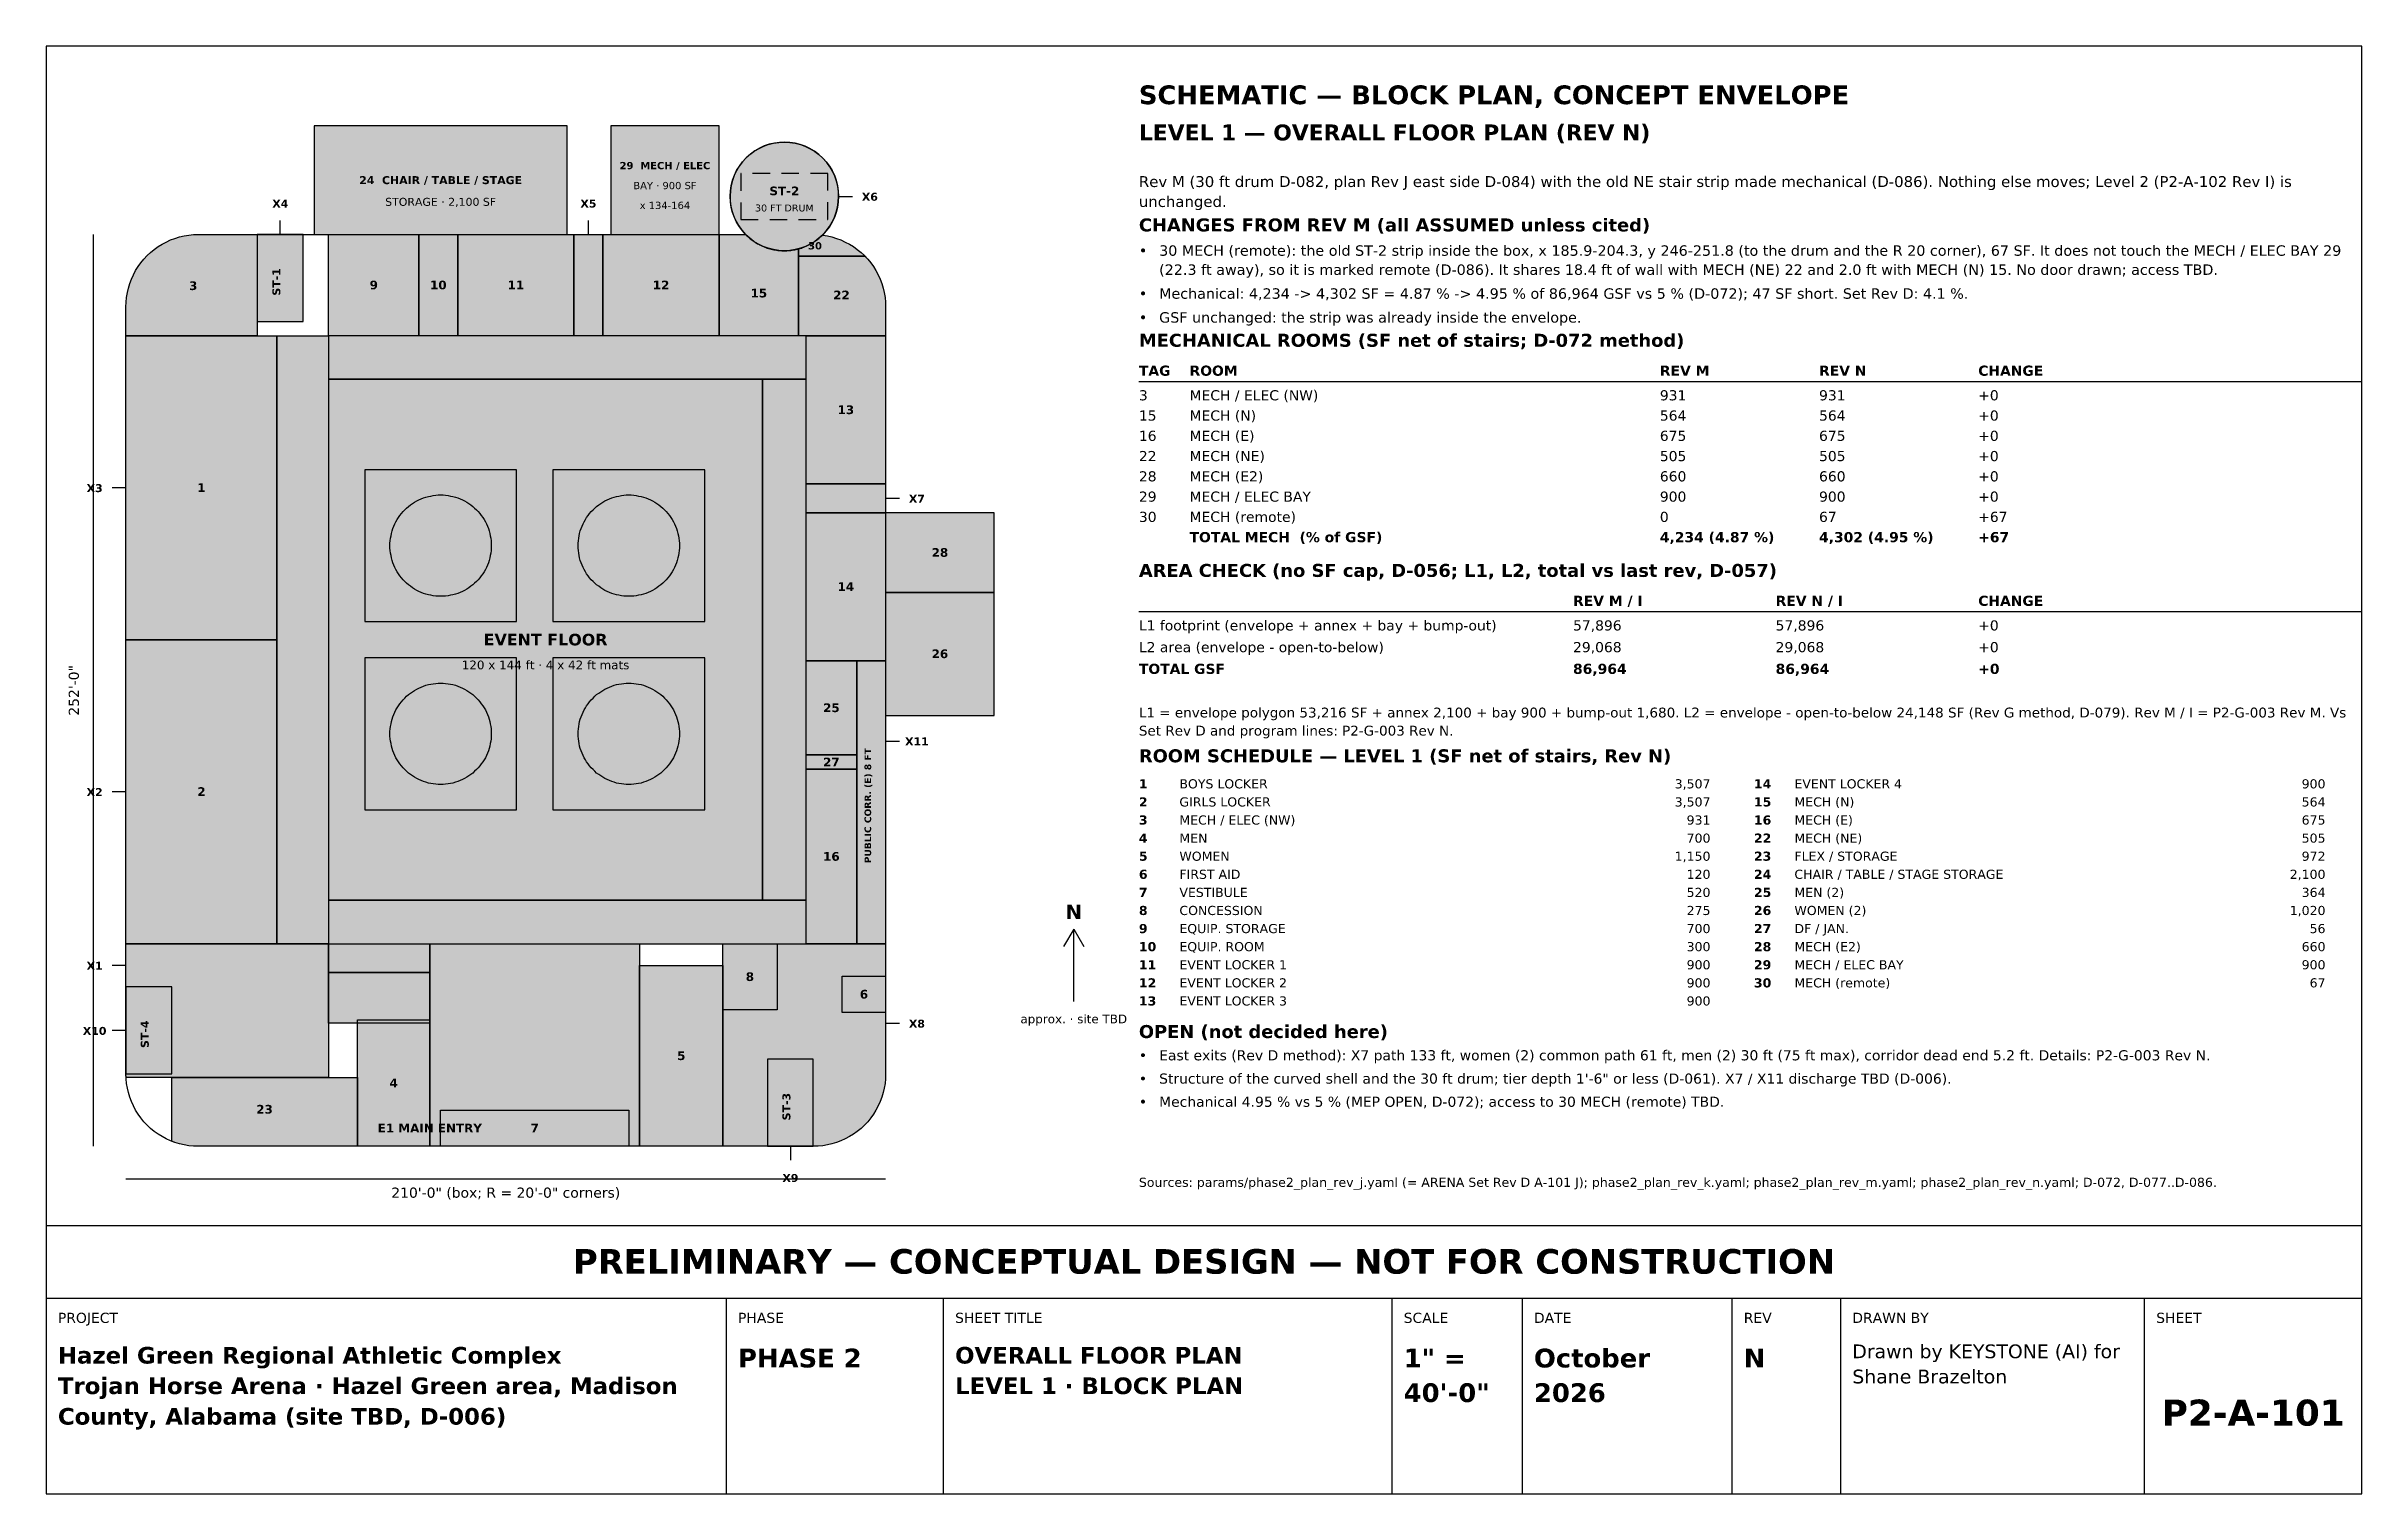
# Model space of a CAD drawing. Header units: inches. Extents: x 0.5 to 16.5, y 0.5 to 10.5.
import ezdxf
from ezdxf.enums import TextEntityAlignment as Align

# ---------------------------------------------------------------- set-up
doc = ezdxf.new("R2010")
doc.units = ezdxf.units.IN
doc.header["$MEASUREMENT"] = 0
for name, color, linetype in [('A-ANNEX', 7, 'Continuous'), ('A-ANNO-DIMS', 7, 'Continuous'), ('A-ANNO-TEXT', 7, 'Continuous'), ('A-EXIT', 7, 'Continuous'), ('A-ROOM', 7, 'Continuous'), ('A-STAIR', 7, 'Continuous'), ('A-WALL-EXT', 7, 'Continuous'), ('G-ANNO-TTLB', 7, 'Continuous')]:
    doc.layers.add(name, color=color, linetype=linetype)
doc.styles.add('KS-BOLD', font='DejaVuSans-Bold.ttf')
doc.styles.add('KS-REG', font='DejaVuSans.ttf')

msp = doc.modelspace()

# ---------------------------------------------------------------- texts
at = {"layer": 'A-ANNO-DIMS', "style": 'KS-REG'}
msp.add_text('252\'-0"', height=0.07, rotation=90, dxfattribs=at).set_placement((0.725, 6.05), align=Align.CENTER)
msp.add_text('210\'-0" (box; R = 20\'-0" corners)', height=0.07, dxfattribs=at).set_placement((3.675, 2.545), align=Align.CENTER)
at = {"layer": 'A-ANNO-TEXT'}
for s, height, style, p in [('SCHEMATIC — BLOCK PLAN, CONCEPT ENVELOPE', 0.13, 'KS-BOLD', (8.05, 10.1)), ('LEVEL 1 — OVERALL FLOOR PLAN (REV N)', 0.11, 'KS-BOLD', (8.05, 9.85)), ('Rev M (30 ft drum D-082, plan Rev J east side D-084) with the old NE stair strip made mechanical (D-086). Nothing else moves; Level 2 (P2-A-102 Rev I) is', 0.075, 'KS-REG', (8.05, 9.528)), ('unchanged.', 0.075, 'KS-REG', (8.05, 9.39)), ('CHANGES FROM REV M (all ASSUMED unless cited)', 0.09, 'KS-BOLD', (8.05, 9.221)), ('30 MECH (remote): the old ST-2 strip inside the box, x 185.9-204.3, y 246-251.8 (to the drum and the R 20 corner), 67 SF. It does not touch the MECH / ELEC BAY 29', 0.072, 'KS-REG', (8.19, 9.053)), ('•', 0.072, 'KS-REG', (8.05, 9.053)), ('(22.3 ft away), so it is marked remote (D-086). It shares 18.4 ft of wall with MECH (NE) 22 and 2.0 ft with MECH (N) 15. No door drawn; access TBD.', 0.072, 'KS-REG', (8.19, 8.921)), ('•', 0.072, 'KS-REG', (8.05, 8.756)), ('Mechanical: 4,234 -> 4,302 SF = 4.87 % -> 4.95 % of 86,964 GSF vs 5 % (D-072); 47 SF short. Set Rev D: 4.1 %.', 0.072, 'KS-REG', (8.19, 8.756)), ('•', 0.072, 'KS-REG', (8.05, 8.591)), ('GSF unchanged: the strip was already inside the envelope.', 0.072, 'KS-REG', (8.19, 8.591)), ('MECHANICAL ROOMS (SF net of stairs; D-072 method)', 0.09, 'KS-BOLD', (8.05, 8.424)), ('TAG', 0.07, 'KS-BOLD', (8.05, 8.224)), ('ROOM', 0.07, 'KS-BOLD', (8.4, 8.224)), ('REV M', 0.07, 'KS-BOLD', (11.65, 8.224)), ('REV N', 0.07, 'KS-BOLD', (12.75, 8.224)), ('CHANGE', 0.07, 'KS-BOLD', (13.85, 8.224)), ('3', 0.07, 'KS-REG', (8.05, 8.054)), ('MECH / ELEC (NW)', 0.07, 'KS-REG', (8.4, 8.054)), ('931', 0.07, 'KS-REG', (11.65, 8.054)), ('931', 0.07, 'KS-REG', (12.75, 8.054)), ('+0', 0.07, 'KS-REG', (13.85, 8.054)), ('15', 0.07, 'KS-REG', (8.05, 7.914)), ('16', 0.07, 'KS-REG', (8.05, 7.774)), ('MECH (N)', 0.07, 'KS-REG', (8.4, 7.914)), ('MECH (E)', 0.07, 'KS-REG', (8.4, 7.774)), ('564', 0.07, 'KS-REG', (11.65, 7.914)), ('675', 0.07, 'KS-REG', (11.65, 7.774)), ('564', 0.07, 'KS-REG', (12.75, 7.914)), ('675', 0.07, 'KS-REG', (12.75, 7.774)), ('+0', 0.07, 'KS-REG', (13.85, 7.914)), ('+0', 0.07, 'KS-REG', (13.85, 7.774)), ('22', 0.07, 'KS-REG', (8.05, 7.634)), ('MECH (NE)', 0.07, 'KS-REG', (8.4, 7.634)), ('505', 0.07, 'KS-REG', (11.65, 7.634)), ('505', 0.07, 'KS-REG', (12.75, 7.634)), ('+0', 0.07, 'KS-REG', (13.85, 7.634)), ('28', 0.07, 'KS-REG', (8.05, 7.494)), ('MECH (E2)', 0.07, 'KS-REG', (8.4, 7.494)), ('660', 0.07, 'KS-REG', (11.65, 7.494)), ('660', 0.07, 'KS-REG', (12.75, 7.494)), ('+0', 0.07, 'KS-REG', (13.85, 7.494)), ('29', 0.07, 'KS-REG', (8.05, 7.354)), ('MECH / ELEC BAY', 0.07, 'KS-REG', (8.4, 7.354)), ('900', 0.07, 'KS-REG', (11.65, 7.354)), ('900', 0.07, 'KS-REG', (12.75, 7.354)), ('+0', 0.07, 'KS-REG', (13.85, 7.354)), ('30', 0.07, 'KS-REG', (8.05, 7.214)), ('MECH (remote)', 0.07, 'KS-REG', (8.4, 7.214)), ('0', 0.07, 'KS-REG', (11.65, 7.214)), ('67', 0.07, 'KS-REG', (12.75, 7.214)), ('+67', 0.07, 'KS-REG', (13.85, 7.214)), ('TOTAL MECH  (% of GSF)', 0.07, 'KS-BOLD', (8.4, 7.074)), ('4,234 (4.87 %)', 0.07, 'KS-BOLD', (11.65, 7.074)), ('4,302 (4.95 %)', 0.07, 'KS-BOLD', (12.75, 7.074)), ('+67', 0.07, 'KS-BOLD', (13.85, 7.074)), ('AREA CHECK (no SF cap, D-056; L1, L2, total vs last rev, D-057)', 0.09, 'KS-BOLD', (8.05, 6.834)), ('REV M / I', 0.07, 'KS-BOLD', (11.05, 6.634)), ('REV N / I', 0.07, 'KS-BOLD', (12.45, 6.634)), ('CHANGE', 0.07, 'KS-BOLD', (13.85, 6.634)), ('L1 footprint (envelope + annex + bay + bump-out)', 0.07, 'KS-REG', (8.05, 6.464)), ('57,896', 0.07, 'KS-REG', (11.05, 6.464)), ('57,896', 0.07, 'KS-REG', (12.45, 6.464)), ('+0', 0.07, 'KS-REG', (13.85, 6.464)), ('L2 area (envelope - open-to-below)', 0.07, 'KS-REG', (8.05, 6.314)), ('29,068', 0.07, 'KS-REG', (11.05, 6.314)), ('29,068', 0.07, 'KS-REG', (12.45, 6.314)), ('+0', 0.07, 'KS-REG', (13.85, 6.314)), ('TOTAL GSF', 0.07, 'KS-BOLD', (8.05, 6.164)), ('86,964', 0.07, 'KS-BOLD', (11.05, 6.164)), ('86,964', 0.07, 'KS-BOLD', (12.45, 6.164)), ('+0', 0.07, 'KS-BOLD', (13.85, 6.164)), ('L1 = envelope polygon 53,216 SF + annex 2,100 + bay 900 + bump-out 1,680. L2 = envelope - open-to-below 24,148 SF (Rev G method, D-079). Rev M / I = P2-G-003 Rev M. Vs', 0.068, 'KS-REG', (8.05, 5.863)), ('Set Rev D and program lines: P2-G-003 Rev N.', 0.068, 'KS-REG', (8.05, 5.738)), ('ROOM SCHEDULE — LEVEL 1 (SF net of stairs, Rev N)', 0.09, 'KS-BOLD', (8.05, 5.553)), ('2', 0.063, 'KS-BOLD', (8.05, 5.248)), ('1', 0.063, 'KS-BOLD', (8.05, 5.373)), ('GIRLS LOCKER', 0.063, 'KS-REG', (8.33, 5.248)), ('BOYS LOCKER', 0.063, 'KS-REG', (8.33, 5.373)), ('14', 0.063, 'KS-BOLD', (12.3, 5.373)), ('15', 0.063, 'KS-BOLD', (12.3, 5.248)), ('EVENT LOCKER 4', 0.063, 'KS-REG', (12.58, 5.373)), ('MECH (N)', 0.063, 'KS-REG', (12.58, 5.248)), ('3', 0.063, 'KS-BOLD', (8.05, 5.123)), ('MECH / ELEC (NW)', 0.063, 'KS-REG', (8.33, 5.123)), ('16', 0.063, 'KS-BOLD', (12.3, 5.123)), ('MECH (E)', 0.063, 'KS-REG', (12.58, 5.123)), ('4', 0.063, 'KS-BOLD', (8.05, 4.998)), ('MEN', 0.063, 'KS-REG', (8.33, 4.998)), ('22', 0.063, 'KS-BOLD', (12.3, 4.998)), ('MECH (NE)', 0.063, 'KS-REG', (12.58, 4.998)), ('6', 0.063, 'KS-BOLD', (8.05, 4.748)), ('5', 0.063, 'KS-BOLD', (8.05, 4.873)), ('WOMEN', 0.063, 'KS-REG', (8.33, 4.873)), ('FIRST AID', 0.063, 'KS-REG', (8.33, 4.748)), ('23', 0.063, 'KS-BOLD', (12.3, 4.873)), ('24', 0.063, 'KS-BOLD', (12.3, 4.748)), ('CHAIR / TABLE / STAGE STORAGE', 0.063, 'KS-REG', (12.58, 4.748)), ('FLEX / STORAGE', 0.063, 'KS-REG', (12.58, 4.873)), ('7', 0.063, 'KS-BOLD', (8.05, 4.623)), ('VESTIBULE', 0.063, 'KS-REG', (8.33, 4.623)), ('25', 0.063, 'KS-BOLD', (12.3, 4.623)), ('MEN (2)', 0.063, 'KS-REG', (12.58, 4.623)), ('8', 0.063, 'KS-BOLD', (8.05, 4.498)), ('CONCESSION', 0.063, 'KS-REG', (8.33, 4.498)), ('26', 0.063, 'KS-BOLD', (12.3, 4.498)), ('WOMEN (2)', 0.063, 'KS-REG', (12.58, 4.498)), ('9', 0.063, 'KS-BOLD', (8.05, 4.373)), ('EQUIP. STORAGE', 0.063, 'KS-REG', (8.33, 4.373)), ('27', 0.063, 'KS-BOLD', (12.3, 4.373)), ('DF / JAN.', 0.063, 'KS-REG', (12.58, 4.373)), ('10', 0.063, 'KS-BOLD', (8.05, 4.248)), ('11', 0.063, 'KS-BOLD', (8.05, 4.123)), ('EQUIP. ROOM', 0.063, 'KS-REG', (8.33, 4.248)), ('EVENT LOCKER 1', 0.063, 'KS-REG', (8.33, 4.123)), ('28', 0.063, 'KS-BOLD', (12.3, 4.248)), ('29', 0.063, 'KS-BOLD', (12.3, 4.123)), ('MECH (E2)', 0.063, 'KS-REG', (12.58, 4.248)), ('MECH / ELEC BAY', 0.063, 'KS-REG', (12.58, 4.123)), ('12', 0.063, 'KS-BOLD', (8.05, 3.998)), ('EVENT LOCKER 2', 0.063, 'KS-REG', (8.33, 3.998)), ('30', 0.063, 'KS-BOLD', (12.3, 3.998)), ('MECH (remote)', 0.063, 'KS-REG', (12.58, 3.998)), ('13', 0.063, 'KS-BOLD', (8.05, 3.873)), ('EVENT LOCKER 3', 0.063, 'KS-REG', (8.33, 3.873)), ('OPEN (not decided here)', 0.09, 'KS-BOLD', (8.05, 3.648)), ('•', 0.07, 'KS-REG', (8.05, 3.494)), ('East exits (Rev D method): X7 path 133 ft, women (2) common path 61 ft, men (2) 30 ft (75 ft max), corridor dead end 5.2 ft. Details: P2-G-003 Rev N.', 0.07, 'KS-REG', (8.19, 3.494)), ('•', 0.07, 'KS-REG', (8.05, 3.333)), ('Structure of the curved shell and the 30 ft drum; tier depth 1\'-6" or less (D-061). X7 / X11 discharge TBD (D-006).', 0.07, 'KS-REG', (8.19, 3.333)), ('•', 0.07, 'KS-REG', (8.05, 3.173)), ('Mechanical 4.95 % vs 5 % (MEP OPEN, D-072); access to 30 MECH (remote) TBD.', 0.07, 'KS-REG', (8.19, 3.173)), ('Sources: params/phase2_plan_rev_j.yaml (= ARENA Set Rev D A-101 J); phase2_plan_rev_k.yaml; phase2_plan_rev_m.yaml; phase2_plan_rev_n.yaml; D-072, D-077..D-086.', 0.063, 'KS-REG', (8.05, 2.62))]:
    msp.add_text(s, height=height, dxfattribs=dict(at, style=style)).set_placement(p)
for s, height, style, p in [('24  CHAIR / TABLE / STAGE', 0.055, 'KS-BOLD', (3.225, 9.548)), ('29  MECH / ELEC', 0.05, 'KS-BOLD', (4.775, 9.651)), ('X4', 0.055, 'KS-BOLD', (2.117, 9.386)), ('STORAGE · 2,100 SF', 0.055, 'KS-REG', (3.225, 9.398)), ('X5', 0.055, 'KS-BOLD', (4.246, 9.386)), ('BAY · 900 SF', 0.05, 'KS-REG', (4.775, 9.513)), ('ST-2', 0.06, 'KS-BOLD', (5.6, 9.471)), ('X6', 0.055, 'KS-BOLD', (6.191, 9.433)), ('x 134-164', 0.05, 'KS-REG', (4.775, 9.376)), ('30 FT DRUM', 0.048, 'KS-REG', (5.6, 9.359)), ('30', 0.05, 'KS-BOLD', (5.812, 9.097)), ('3', 0.06, 'KS-BOLD', (1.515, 8.816)), ('9', 0.06, 'KS-BOLD', (2.763, 8.821)), ('10', 0.06, 'KS-BOLD', (3.209, 8.821)), ('11', 0.06, 'KS-BOLD', (3.745, 8.821)), ('12', 0.06, 'KS-BOLD', (4.748, 8.821)), ('15', 0.06, 'KS-BOLD', (5.424, 8.765)), ('22', 0.06, 'KS-BOLD', (5.995, 8.752)), ('13', 0.06, 'KS-BOLD', (6.025, 7.959)), ('X3', 0.055, 'KS-BOLD', (0.834, 7.42)), ('1', 0.06, 'KS-BOLD', (1.572, 7.421)), ('X7', 0.055, 'KS-BOLD', (6.516, 7.347)), ('28', 0.06, 'KS-BOLD', (6.675, 6.973)), ('14', 0.06, 'KS-BOLD', (6.025, 6.737)), ('EVENT FLOOR', 0.08, 'KS-BOLD', (3.95, 6.361)), ('120 x 144 ft · 4 x 42 ft mats', 0.06, 'KS-REG', (3.95, 6.196)), ('26', 0.06, 'KS-BOLD', (6.675, 6.273)), ('25', 0.06, 'KS-BOLD', (5.925, 5.9)), ('X11', 0.055, 'KS-BOLD', (6.516, 5.67)), ('27', 0.06, 'KS-BOLD', (5.925, 5.525)), ('X2', 0.055, 'KS-BOLD', (0.834, 5.32)), ('2', 0.06, 'KS-BOLD', (1.572, 5.321)), ('16', 0.06, 'KS-BOLD', (5.925, 4.873)), ('N', 0.1, 'KS-BOLD', (7.6, 4.47)), ('X1', 0.055, 'KS-BOLD', (0.834, 4.12)), ('8', 0.06, 'KS-BOLD', (5.362, 4.042)), ('6', 0.06, 'KS-BOLD', (6.15, 3.921)), ('X10', 0.055, 'KS-BOLD', (0.834, 3.67)), ('X8', 0.055, 'KS-BOLD', (6.516, 3.72)), ('approx. · site TBD', 0.06, 'KS-REG', (7.6, 3.75)), ('5', 0.06, 'KS-BOLD', (4.888, 3.496)), ('4', 0.06, 'KS-BOLD', (2.9, 3.308)), ('23', 0.06, 'KS-BOLD', (2.008, 3.126)), ('E1 MAIN ENTRY', 0.06, 'KS-BOLD', (3.15, 2.996)), ('7', 0.06, 'KS-BOLD', (3.875, 2.996)), ('X9', 0.055, 'KS-BOLD', (5.642, 2.654))]:
    msp.add_text(s, height=height, dxfattribs=dict(at, style=style)).set_placement(p, align=Align.CENTER)
at = {"layer": 'A-ANNO-TEXT', "style": 'KS-BOLD'}
for s, height, p in [('ST-1', 0.055, (2.117, 8.872)), ('PUBLIC CORR. (E) 8 FT', 0.046, (6.2, 5.253)), ('ST-4', 0.055, (1.208, 3.674)), ('ST-3', 0.055, (5.642, 3.174))]:
    msp.add_text(s, height=height, rotation=90, dxfattribs=at).set_placement(p, align=Align.CENTER)
at = {"layer": 'A-ANNO-TEXT', "style": 'KS-REG'}
for s, p in [('3,507', (12, 5.373)), ('3,507', (12, 5.248)), ('900', (16.25, 5.373)), ('564', (16.25, 5.248)), ('931', (12, 5.123)), ('675', (16.25, 5.123)), ('700', (12, 4.998)), ('505', (16.25, 4.998)), ('1,150', (12, 4.873)), ('120', (12, 4.748)), ('2,100', (16.25, 4.748)), ('972', (16.25, 4.873)), ('520', (12, 4.623)), ('364', (16.25, 4.623)), ('275', (12, 4.498)), ('1,020', (16.25, 4.498)), ('700', (12, 4.373)), ('56', (16.25, 4.373)), ('900', (12, 4.123)), ('300', (12, 4.248)), ('900', (16.25, 4.123)), ('660', (16.25, 4.248)), ('900', (12, 3.998)), ('67', (16.25, 3.998)), ('900', (12, 3.873))]:
    msp.add_text(s, height=0.063, dxfattribs=at).set_placement(p, align=Align.RIGHT)
at = {"layer": 'G-ANNO-TTLB', "style": 'KS-BOLD'}
for s, height, p in [('PRELIMINARY — CONCEPTUAL DESIGN — NOT FOR CONSTRUCTION', 0.17, (8.5, 2.02)), ('P2-A-101', 0.18, (15.75, 0.97))]:
    msp.add_text(s, height=height, dxfattribs=at).set_placement(p, align=Align.CENTER)
at = {"layer": 'G-ANNO-TTLB'}
for s, height, style, p in [('PROJECT', 0.07, 'KS-REG', (0.58, 1.68)), ('PHASE', 0.07, 'KS-REG', (5.28, 1.68)), ('SHEET TITLE', 0.07, 'KS-REG', (6.78, 1.68)), ('SCALE', 0.07, 'KS-REG', (9.88, 1.68)), ('DATE', 0.07, 'KS-REG', (10.78, 1.68)), ('REV', 0.07, 'KS-REG', (12.23, 1.68)), ('DRAWN BY', 0.07, 'KS-REG', (12.98, 1.68)), ('SHEET', 0.07, 'KS-REG', (15.08, 1.68)), ('Hazel Green Regional Athletic Complex', 0.115, 'KS-BOLD', (0.58, 1.399)), ('PHASE 2', 0.13, 'KS-BOLD', (5.28, 1.372)), ('OVERALL FLOOR PLAN', 0.115, 'KS-BOLD', (6.78, 1.399)), ('1" =', 0.13, 'KS-BOLD', (9.88, 1.372)), ('October', 0.13, 'KS-BOLD', (10.78, 1.372)), ('N', 0.13, 'KS-BOLD', (12.23, 1.372)), ('Drawn by KEYSTONE (AI) for', 0.095, 'KS-REG', (12.98, 1.436)), ('Trojan Horse Arena · Hazel Green area, Madison', 0.115, 'KS-BOLD', (0.58, 1.188)), ('LEVEL 1 · BLOCK PLAN', 0.115, 'KS-BOLD', (6.78, 1.188)), ('Shane Brazelton', 0.095, 'KS-REG', (12.98, 1.262)), ('40\'-0"', 0.13, 'KS-BOLD', (9.88, 1.133)), ('2026', 0.13, 'KS-BOLD', (10.78, 1.133)), ('County, Alabama (site TBD, D-006)', 0.115, 'KS-BOLD', (0.58, 0.977))]:
    msp.add_text(s, height=height, dxfattribs=dict(at, style=style)).set_placement(p)

# ---------------------------------------------------------------- hatches: boundary and pattern name
at = {"layer": 'A-ANNEX', "true_color": 0x8e949b}
for points in [[(4.1, 9.2), (4.1, 9.95), (2.35, 9.95), (2.35, 9.2), (4.1, 9.2)], [(7.05, 5.877), (7.05, 7.277), (6.3, 7.277), (6.3, 5.877), (7.05, 5.877)]]:
    msp.add_hatch(color=7, dxfattribs=at).paths.add_polyline_path(points)
at = {"layer": 'A-ANNEX', "true_color": 0xa55a5a}
msp.add_hatch(color=7, dxfattribs=at).paths.add_polyline_path([(5.15, 9.2), (5.15, 9.95), (4.4, 9.95), (4.4, 9.2), (5.15, 9.2)])
at = {"layer": 'A-ROOM', "true_color": 0xdad6c9}
for points in [[(1.05, 8.5), (1.05, 8.7), (1.051, 8.733), (1.054, 8.765), (1.06, 8.798), (1.067, 8.829), (1.077, 8.861), (1.088, 8.891), (1.102, 8.921), (1.117, 8.95), (1.134, 8.978), (1.153, 9.004), (1.174, 9.03), (1.196, 9.054), (1.22, 9.076), (1.246, 9.097), (1.272, 9.116), (1.3, 9.133), (1.329, 9.148), (1.359, 9.162), (1.389, 9.173), (1.421, 9.183), (1.452, 9.19), (1.485, 9.196), (1.517, 9.199), (1.55, 9.2), (1.958, 9.2), (1.958, 8.598), (1.958, 8.5), (1.05, 8.5)], [(2.45, 8.5), (2.45, 9.2), (3.075, 9.2), (3.075, 8.5), (2.45, 8.5)], [(3.075, 8.5), (3.075, 9.2), (3.343, 9.2), (3.343, 8.5), (3.075, 8.5)], [(3.343, 8.5), (3.343, 9.2), (4.146, 9.2), (4.146, 8.5), (3.343, 8.5)], [(4.346, 8.5), (4.346, 9.2), (5.15, 9.2), (5.15, 8.5), (4.346, 8.5)], [(5.698, 8.5), (5.15, 8.5), (5.15, 9.2), (5.332, 9.2), (5.335, 9.197), (5.341, 9.191), (5.348, 9.185), (5.355, 9.179), (5.362, 9.173), (5.369, 9.167), (5.377, 9.161), (5.384, 9.156), (5.392, 9.151), (5.399, 9.146), (5.407, 9.141), (5.415, 9.136), (5.423, 9.132), (5.431, 9.128), (5.44, 9.124), (5.448, 9.12), (5.456, 9.116), (5.465, 9.113), (5.474, 9.109), (5.482, 9.106), (5.491, 9.104), (5.5, 9.101), (5.509, 9.099), (5.518, 9.097), (5.527, 9.095), (5.536, 9.093), (5.545, 9.092), (5.554, 9.09), (5.563, 9.089), (5.572, 9.089), (5.582, 9.088), (5.591, 9.088), (5.6, 9.088), (5.609, 9.088), (5.618, 9.088), (5.628, 9.089), (5.637, 9.089), (5.646, 9.09), (5.655, 9.092), (5.664, 9.093), (5.673, 9.095), (5.682, 9.097), (5.691, 9.099), (5.698, 9.101), (5.698, 8.5)], [(5.698, 9.101), (5.7, 9.101), (5.709, 9.104), (5.718, 9.106), (5.726, 9.109), (5.735, 9.113), (5.744, 9.116), (5.752, 9.12), (5.76, 9.124), (5.769, 9.128), (5.777, 9.132), (5.785, 9.136), (5.793, 9.141), (5.801, 9.146), (5.808, 9.151), (5.816, 9.156), (5.823, 9.161), (5.831, 9.167), (5.838, 9.173), (5.845, 9.179), (5.852, 9.185), (5.859, 9.191), (5.864, 9.196), (5.865, 9.196), (5.898, 9.19), (5.929, 9.183), (5.961, 9.173), (5.991, 9.162), (6.021, 9.148), (6.05, 9.133), (6.078, 9.116), (6.104, 9.097), (6.13, 9.076), (6.154, 9.054), (6.157, 9.05), (5.698, 9.05), (5.698, 9.101)], [(5.698, 8.5), (5.698, 9.05), (6.157, 9.05), (6.176, 9.03), (6.197, 9.004), (6.216, 8.978), (6.233, 8.95), (6.248, 8.921), (6.262, 8.891), (6.273, 8.861), (6.283, 8.829), (6.29, 8.798), (6.296, 8.765), (6.299, 8.733), (6.3, 8.7), (6.3, 8.5), (5.698, 8.5)], [(2.094, 6.4), (1.05, 6.4), (1.05, 8.5), (2.094, 8.5), (2.094, 6.4)], [(5.75, 7.477), (5.75, 8.5), (6.3, 8.5), (6.3, 7.477), (5.75, 7.477)], [(5.75, 6.255), (5.75, 7.277), (6.3, 7.277), (6.3, 6.255), (5.75, 6.255)], [(7.05, 6.727), (7.05, 7.277), (6.3, 7.277), (6.3, 6.727), (7.05, 6.727)], [(7.05, 6.727), (7.05, 7.277), (6.3, 7.277), (6.3, 6.727), (7.05, 6.727)], [(7.05, 5.877), (7.05, 6.727), (6.3, 6.727), (6.3, 5.877), (7.05, 5.877)], [(7.05, 5.877), (7.05, 6.727), (6.3, 6.727), (6.3, 5.877), (7.05, 5.877)], [(2.094, 4.3), (1.05, 4.3), (1.05, 6.4), (2.094, 6.4), (2.094, 4.3)], [(5.75, 6.255), (6.1, 6.255), (6.1, 5.605), (5.75, 5.605), (5.75, 6.255)], [(5.75, 5.605), (6.1, 5.605), (6.1, 5.505), (5.75, 5.505), (5.75, 5.605)], [(5.75, 5.505), (6.1, 5.505), (6.1, 4.3), (5.75, 4.3), (5.75, 5.505)], [(5.175, 4.3), (5.55, 4.3), (5.55, 3.842), (5.175, 3.842), (5.175, 4.3)], [(5.175, 4.15), (5.175, 2.9), (4.6, 2.9), (4.6, 4.15), (5.175, 4.15)], [(6, 3.825), (6, 4.075), (6.3, 4.075), (6.3, 3.825), (6, 3.825)], [(3.15, 3.775), (3.15, 2.9), (2.65, 2.9), (2.65, 3.775), (3.15, 3.775)], [(2.65, 3.375), (2.65, 2.9), (1.55, 2.9), (1.517, 2.901), (1.485, 2.904), (1.452, 2.91), (1.421, 2.917), (1.389, 2.927), (1.367, 2.935), (1.367, 3.375), (2.65, 3.375)], [(4.525, 3.15), (4.525, 2.9), (3.225, 2.9), (3.225, 3.15), (4.525, 3.15)]]:
    msp.add_hatch(color=7, dxfattribs=at).paths.add_polyline_path(points)
at = {"layer": 'A-ROOM', "true_color": 0xefede6}
for points in [[(4.146, 8.5), (4.146, 9.2), (4.346, 9.2), (4.346, 8.5), (4.146, 8.5)], [(2.094, 8.5), (2.45, 8.5), (2.45, 4.3), (2.094, 4.3), (2.094, 8.5)], [(5.75, 7.277), (5.75, 7.477), (6.3, 7.477), (6.3, 7.277), (5.75, 7.277)], [(6.1, 4.3), (6.1, 6.255), (6.3, 6.255), (6.3, 4.3), (6.1, 4.3)], [(2.45, 3.375), (1.051, 3.375), (1.05, 3.4), (1.367, 3.4), (1.367, 4.002), (1.05, 4.002), (1.05, 4.3), (2.45, 4.3), (2.45, 3.375)], [(2.45, 4.3), (3.15, 4.3), (3.15, 4.1), (2.45, 4.1), (2.45, 4.3)], [(4.6, 4.3), (4.6, 2.9), (3.15, 2.9), (3.15, 4.3), (4.6, 4.3)], [(6.299, 3.367), (6.296, 3.335), (6.29, 3.302), (6.283, 3.271), (6.273, 3.239), (6.262, 3.209), (6.248, 3.179), (6.233, 3.15), (6.216, 3.122), (6.197, 3.096), (6.176, 3.07), (6.154, 3.046), (6.13, 3.024), (6.104, 3.003), (6.078, 2.984), (6.05, 2.967), (6.021, 2.952), (5.991, 2.938), (5.961, 2.927), (5.929, 2.917), (5.898, 2.91), (5.865, 2.904), (5.833, 2.901), (5.8, 2.9), (5.8, 3.502), (5.483, 3.502), (5.483, 2.9), (5.175, 2.9), (5.175, 4.3), (6.3, 4.3), (6.3, 3.4), (6.299, 3.367)], [(2.45, 4.1), (3.15, 4.1), (3.15, 3.75), (2.45, 3.75), (2.45, 4.1)]]:
    msp.add_hatch(color=7, dxfattribs=at).paths.add_polyline_path(points)
at = {"layer": 'A-ROOM', "true_color": 0xe9b4b4}
for points in [[(5.75, 8.2), (5.75, 8.5), (2.45, 8.5), (2.45, 8.2), (5.75, 8.2)], [(5.75, 4.6), (5.75, 8.2), (5.45, 8.2), (5.45, 4.6), (5.75, 4.6)], [(5.75, 4.3), (5.75, 4.6), (2.45, 4.6), (2.45, 4.3), (5.75, 4.3)]]:
    msp.add_hatch(color=7, dxfattribs=at).paths.add_polyline_path(points)
at = {"layer": 'A-ROOM', "true_color": 0xead9b5}
msp.add_hatch(color=7, dxfattribs=at).paths.add_polyline_path([(5.45, 4.6), (5.45, 8.2), (2.45, 8.2), (2.45, 4.6), (5.45, 4.6)])
at = {"layer": 'A-ROOM', "true_color": 0xf4ecd0}
for points in [[(3.75, 6.525), (3.75, 7.575), (2.7, 7.575), (2.7, 6.525), (3.75, 6.525)], [(5.05, 6.525), (5.05, 7.575), (4, 7.575), (4, 6.525), (5.05, 6.525)], [(3.75, 5.225), (3.75, 6.275), (2.7, 6.275), (2.7, 5.225), (3.75, 5.225)], [(5.05, 5.225), (5.05, 6.275), (4, 6.275), (4, 5.225), (5.05, 5.225)]]:
    msp.add_hatch(color=7, dxfattribs=at).paths.add_polyline_path(points)
at = {"layer": 'A-ROOM', "true_color": 0xc93a3a}
for points in [[(3.575, 7.05), (3.575, 7.033), (3.573, 7.016), (3.571, 6.999), (3.568, 6.982), (3.565, 6.965), (3.56, 6.948), (3.555, 6.932), (3.548, 6.916), (3.541, 6.9), (3.534, 6.885), (3.525, 6.87), (3.516, 6.856), (3.506, 6.842), (3.496, 6.828), (3.484, 6.815), (3.472, 6.803), (3.46, 6.791), (3.447, 6.779), (3.433, 6.769), (3.419, 6.759), (3.405, 6.75), (3.39, 6.741), (3.375, 6.734), (3.359, 6.727), (3.343, 6.72), (3.327, 6.715), (3.31, 6.71), (3.293, 6.707), (3.276, 6.704), (3.259, 6.702), (3.242, 6.7), (3.225, 6.7), (3.208, 6.7), (3.191, 6.702), (3.174, 6.704), (3.157, 6.707), (3.14, 6.71), (3.123, 6.715), (3.107, 6.72), (3.091, 6.727), (3.075, 6.734), (3.06, 6.741), (3.045, 6.75), (3.031, 6.759), (3.017, 6.769), (3.003, 6.779), (2.99, 6.791), (2.978, 6.803), (2.966, 6.815), (2.954, 6.828), (2.944, 6.842), (2.934, 6.856), (2.925, 6.87), (2.916, 6.885), (2.909, 6.9), (2.902, 6.916), (2.895, 6.932), (2.89, 6.948), (2.885, 6.965), (2.882, 6.982), (2.879, 6.999), (2.877, 7.016), (2.875, 7.033), (2.875, 7.05), (2.875, 7.067), (2.877, 7.084), (2.879, 7.101), (2.882, 7.118), (2.885, 7.135), (2.89, 7.152), (2.895, 7.168), (2.902, 7.184), (2.909, 7.2), (2.916, 7.215), (2.925, 7.23), (2.934, 7.244), (2.944, 7.258), (2.954, 7.272), (2.966, 7.285), (2.978, 7.297), (2.99, 7.309), (3.003, 7.321), (3.017, 7.331), (3.031, 7.341), (3.045, 7.35), (3.06, 7.359), (3.075, 7.366), (3.091, 7.373), (3.107, 7.38), (3.123, 7.385), (3.14, 7.39), (3.157, 7.393), (3.174, 7.396), (3.191, 7.398), (3.208, 7.4), (3.225, 7.4), (3.242, 7.4), (3.259, 7.398), (3.276, 7.396), (3.293, 7.393), (3.31, 7.39), (3.327, 7.385), (3.343, 7.38), (3.359, 7.373), (3.375, 7.366), (3.39, 7.359), (3.405, 7.35), (3.419, 7.341), (3.433, 7.331), (3.447, 7.321), (3.46, 7.309), (3.472, 7.297), (3.484, 7.285), (3.496, 7.272), (3.506, 7.258), (3.516, 7.244), (3.525, 7.23), (3.534, 7.215), (3.541, 7.2), (3.548, 7.184), (3.555, 7.168), (3.56, 7.152), (3.565, 7.135), (3.568, 7.118), (3.571, 7.101), (3.573, 7.084), (3.575, 7.067), (3.575, 7.05)], [(4.875, 7.05), (4.875, 7.033), (4.873, 7.016), (4.871, 6.999), (4.868, 6.982), (4.865, 6.965), (4.86, 6.948), (4.855, 6.932), (4.848, 6.916), (4.841, 6.9), (4.834, 6.885), (4.825, 6.87), (4.816, 6.856), (4.806, 6.842), (4.796, 6.828), (4.784, 6.815), (4.772, 6.803), (4.76, 6.791), (4.747, 6.779), (4.733, 6.769), (4.719, 6.759), (4.705, 6.75), (4.69, 6.741), (4.675, 6.734), (4.659, 6.727), (4.643, 6.72), (4.627, 6.715), (4.61, 6.71), (4.593, 6.707), (4.576, 6.704), (4.559, 6.702), (4.542, 6.7), (4.525, 6.7), (4.508, 6.7), (4.491, 6.702), (4.474, 6.704), (4.457, 6.707), (4.44, 6.71), (4.423, 6.715), (4.407, 6.72), (4.391, 6.727), (4.375, 6.734), (4.36, 6.741), (4.345, 6.75), (4.331, 6.759), (4.317, 6.769), (4.303, 6.779), (4.29, 6.791), (4.278, 6.803), (4.266, 6.815), (4.254, 6.828), (4.244, 6.842), (4.234, 6.856), (4.225, 6.87), (4.216, 6.885), (4.209, 6.9), (4.202, 6.916), (4.195, 6.932), (4.19, 6.948), (4.185, 6.965), (4.182, 6.982), (4.179, 6.999), (4.177, 7.016), (4.175, 7.033), (4.175, 7.05), (4.175, 7.067), (4.177, 7.084), (4.179, 7.101), (4.182, 7.118), (4.185, 7.135), (4.19, 7.152), (4.195, 7.168), (4.202, 7.184), (4.209, 7.2), (4.216, 7.215), (4.225, 7.23), (4.234, 7.244), (4.244, 7.258), (4.254, 7.272), (4.266, 7.285), (4.278, 7.297), (4.29, 7.309), (4.303, 7.321), (4.317, 7.331), (4.331, 7.341), (4.345, 7.35), (4.36, 7.359), (4.375, 7.366), (4.391, 7.373), (4.407, 7.38), (4.423, 7.385), (4.44, 7.39), (4.457, 7.393), (4.474, 7.396), (4.491, 7.398), (4.508, 7.4), (4.525, 7.4), (4.542, 7.4), (4.559, 7.398), (4.576, 7.396), (4.593, 7.393), (4.61, 7.39), (4.627, 7.385), (4.643, 7.38), (4.659, 7.373), (4.675, 7.366), (4.69, 7.359), (4.705, 7.35), (4.719, 7.341), (4.733, 7.331), (4.747, 7.321), (4.76, 7.309), (4.772, 7.297), (4.784, 7.285), (4.796, 7.272), (4.806, 7.258), (4.816, 7.244), (4.825, 7.23), (4.834, 7.215), (4.841, 7.2), (4.848, 7.184), (4.855, 7.168), (4.86, 7.152), (4.865, 7.135), (4.868, 7.118), (4.871, 7.101), (4.873, 7.084), (4.875, 7.067), (4.875, 7.05)], [(3.575, 5.75), (3.575, 5.733), (3.573, 5.716), (3.571, 5.699), (3.568, 5.682), (3.565, 5.665), (3.56, 5.648), (3.555, 5.632), (3.548, 5.616), (3.541, 5.6), (3.534, 5.585), (3.525, 5.57), (3.516, 5.556), (3.506, 5.542), (3.496, 5.528), (3.484, 5.515), (3.472, 5.503), (3.46, 5.491), (3.447, 5.479), (3.433, 5.469), (3.419, 5.459), (3.405, 5.45), (3.39, 5.441), (3.375, 5.434), (3.359, 5.427), (3.343, 5.42), (3.327, 5.415), (3.31, 5.41), (3.293, 5.407), (3.276, 5.404), (3.259, 5.402), (3.242, 5.4), (3.225, 5.4), (3.208, 5.4), (3.191, 5.402), (3.174, 5.404), (3.157, 5.407), (3.14, 5.41), (3.123, 5.415), (3.107, 5.42), (3.091, 5.427), (3.075, 5.434), (3.06, 5.441), (3.045, 5.45), (3.031, 5.459), (3.017, 5.469), (3.003, 5.479), (2.99, 5.491), (2.978, 5.503), (2.966, 5.515), (2.954, 5.528), (2.944, 5.542), (2.934, 5.556), (2.925, 5.57), (2.916, 5.585), (2.909, 5.6), (2.902, 5.616), (2.895, 5.632), (2.89, 5.648), (2.885, 5.665), (2.882, 5.682), (2.879, 5.699), (2.877, 5.716), (2.875, 5.733), (2.875, 5.75), (2.875, 5.767), (2.877, 5.784), (2.879, 5.801), (2.882, 5.818), (2.885, 5.835), (2.89, 5.852), (2.895, 5.868), (2.902, 5.884), (2.909, 5.9), (2.916, 5.915), (2.925, 5.93), (2.934, 5.944), (2.944, 5.958), (2.954, 5.972), (2.966, 5.985), (2.978, 5.997), (2.99, 6.009), (3.003, 6.021), (3.017, 6.031), (3.031, 6.041), (3.045, 6.05), (3.06, 6.059), (3.075, 6.066), (3.091, 6.073), (3.107, 6.08), (3.123, 6.085), (3.14, 6.09), (3.157, 6.093), (3.174, 6.096), (3.191, 6.098), (3.208, 6.1), (3.225, 6.1), (3.242, 6.1), (3.259, 6.098), (3.276, 6.096), (3.293, 6.093), (3.31, 6.09), (3.327, 6.085), (3.343, 6.08), (3.359, 6.073), (3.375, 6.066), (3.39, 6.059), (3.405, 6.05), (3.419, 6.041), (3.433, 6.031), (3.447, 6.021), (3.46, 6.009), (3.472, 5.997), (3.484, 5.985), (3.496, 5.972), (3.506, 5.958), (3.516, 5.944), (3.525, 5.93), (3.534, 5.915), (3.541, 5.9), (3.548, 5.884), (3.555, 5.868), (3.56, 5.852), (3.565, 5.835), (3.568, 5.818), (3.571, 5.801), (3.573, 5.784), (3.575, 5.767), (3.575, 5.75)], [(4.875, 5.75), (4.875, 5.733), (4.873, 5.716), (4.871, 5.699), (4.868, 5.682), (4.865, 5.665), (4.86, 5.648), (4.855, 5.632), (4.848, 5.616), (4.841, 5.6), (4.834, 5.585), (4.825, 5.57), (4.816, 5.556), (4.806, 5.542), (4.796, 5.528), (4.784, 5.515), (4.772, 5.503), (4.76, 5.491), (4.747, 5.479), (4.733, 5.469), (4.719, 5.459), (4.705, 5.45), (4.69, 5.441), (4.675, 5.434), (4.659, 5.427), (4.643, 5.42), (4.627, 5.415), (4.61, 5.41), (4.593, 5.407), (4.576, 5.404), (4.559, 5.402), (4.542, 5.4), (4.525, 5.4), (4.508, 5.4), (4.491, 5.402), (4.474, 5.404), (4.457, 5.407), (4.44, 5.41), (4.423, 5.415), (4.407, 5.42), (4.391, 5.427), (4.375, 5.434), (4.36, 5.441), (4.345, 5.45), (4.331, 5.459), (4.317, 5.469), (4.303, 5.479), (4.29, 5.491), (4.278, 5.503), (4.266, 5.515), (4.254, 5.528), (4.244, 5.542), (4.234, 5.556), (4.225, 5.57), (4.216, 5.585), (4.209, 5.6), (4.202, 5.616), (4.195, 5.632), (4.19, 5.648), (4.185, 5.665), (4.182, 5.682), (4.179, 5.699), (4.177, 5.716), (4.175, 5.733), (4.175, 5.75), (4.175, 5.767), (4.177, 5.784), (4.179, 5.801), (4.182, 5.818), (4.185, 5.835), (4.19, 5.852), (4.195, 5.868), (4.202, 5.884), (4.209, 5.9), (4.216, 5.915), (4.225, 5.93), (4.234, 5.944), (4.244, 5.958), (4.254, 5.972), (4.266, 5.985), (4.278, 5.997), (4.29, 6.009), (4.303, 6.021), (4.317, 6.031), (4.331, 6.041), (4.345, 6.05), (4.36, 6.059), (4.375, 6.066), (4.391, 6.073), (4.407, 6.08), (4.423, 6.085), (4.44, 6.09), (4.457, 6.093), (4.474, 6.096), (4.491, 6.098), (4.508, 6.1), (4.525, 6.1), (4.542, 6.1), (4.559, 6.098), (4.576, 6.096), (4.593, 6.093), (4.61, 6.09), (4.627, 6.085), (4.643, 6.08), (4.659, 6.073), (4.675, 6.066), (4.69, 6.059), (4.705, 6.05), (4.719, 6.041), (4.733, 6.031), (4.747, 6.021), (4.76, 6.009), (4.772, 5.997), (4.784, 5.985), (4.796, 5.972), (4.806, 5.958), (4.816, 5.944), (4.825, 5.93), (4.834, 5.915), (4.841, 5.9), (4.848, 5.884), (4.855, 5.868), (4.86, 5.852), (4.865, 5.835), (4.868, 5.818), (4.871, 5.801), (4.873, 5.784), (4.875, 5.767), (4.875, 5.75)]]:
    msp.add_hatch(color=7, dxfattribs=at).paths.add_polyline_path(points)
at = {"layer": 'A-STAIR', "true_color": 0xb9b3a0}
h = msp.add_hatch(color=7, dxfattribs=at)
edge = h.paths.add_edge_path()
edge.add_arc((5.6, 9.463), 0.375, 0, 360)
for points in [[(2.275, 8.598), (2.275, 9.2), (1.958, 9.2), (1.958, 8.598), (2.275, 8.598)], [(1.367, 3.4), (1.367, 4.002), (1.05, 4.002), (1.05, 3.4), (1.367, 3.4)], [(5.8, 2.9), (5.8, 3.502), (5.483, 3.502), (5.483, 2.9), (5.8, 2.9)]]:
    msp.add_hatch(color=7, dxfattribs=at).paths.add_polyline_path(points)

# ---------------------------------------------------------------- linework, layer by layer
at = {"layer": 'A-ANNEX'}
for points in [[(4.1, 9.2), (4.1, 9.95), (2.35, 9.95), (2.35, 9.2), (4.1, 9.2)], [(5.15, 9.2), (5.15, 9.95), (4.4, 9.95), (4.4, 9.2), (5.15, 9.2)], [(7.05, 5.877), (7.05, 7.277), (6.3, 7.277), (6.3, 5.877), (7.05, 5.877)]]:
    msp.add_lwpolyline(points, close=True, dxfattribs=at)
at = {"layer": 'A-ANNO-DIMS'}
for p, q in [((0.825, 2.9), (0.825, 9.2)), ((1.05, 2.675), (6.3, 2.675))]:
    msp.add_line(p, q, dxfattribs=at)
at = {"layer": 'A-ANNO-TEXT'}
for p, q in [((8.05, 8.184), (16.5, 8.184)), ((8.05, 6.594), (16.5, 6.594)), ((7.6, 4.4), (7.53, 4.28)), ((7.6, 3.9), (7.6, 4.4)), ((7.6, 4.4), (7.67, 4.28))]:
    msp.add_line(p, q, dxfattribs=at)
at = {"layer": 'A-EXIT'}
for p, q in [((5.975, 9.463), (6.071, 9.463)), ((2.117, 9.2), (2.117, 9.296)), ((4.246, 9.2), (4.246, 9.296)), ((1.05, 7.45), (0.954, 7.45)), ((6.3, 7.377), (6.396, 7.377)), ((6.3, 5.7), (6.396, 5.7)), ((1.05, 5.35), (0.954, 5.35)), ((1.05, 4.15), (0.954, 4.15)), ((1.05, 3.7), (0.954, 3.7)), ((6.3, 3.75), (6.396, 3.75)), ((5.642, 2.9), (5.642, 2.804))]:
    msp.add_line(p, q, dxfattribs=at)
at = {"layer": 'A-ROOM'}
for points in [[(1.05, 8.5), (1.05, 8.7), (1.051, 8.733), (1.054, 8.765), (1.06, 8.798), (1.067, 8.829), (1.077, 8.861), (1.088, 8.891), (1.102, 8.921), (1.117, 8.95), (1.134, 8.978), (1.153, 9.004), (1.174, 9.03), (1.196, 9.054), (1.22, 9.076), (1.246, 9.097), (1.272, 9.116), (1.3, 9.133), (1.329, 9.148), (1.359, 9.162), (1.389, 9.173), (1.421, 9.183), (1.452, 9.19), (1.485, 9.196), (1.517, 9.199), (1.55, 9.2), (1.958, 9.2), (1.958, 8.598), (1.958, 8.5), (1.05, 8.5)], [(2.45, 8.5), (2.45, 9.2), (3.075, 9.2), (3.075, 8.5), (2.45, 8.5)], [(3.075, 8.5), (3.075, 9.2), (3.343, 9.2), (3.343, 8.5), (3.075, 8.5)], [(3.343, 8.5), (3.343, 9.2), (4.146, 9.2), (4.146, 8.5), (3.343, 8.5)], [(4.146, 8.5), (4.146, 9.2), (4.346, 9.2), (4.346, 8.5), (4.146, 8.5)], [(4.346, 8.5), (4.346, 9.2), (5.15, 9.2), (5.15, 8.5), (4.346, 8.5)], [(5.698, 8.5), (5.15, 8.5), (5.15, 9.2), (5.332, 9.2), (5.335, 9.197), (5.341, 9.191), (5.348, 9.185), (5.355, 9.179), (5.362, 9.173), (5.369, 9.167), (5.377, 9.161), (5.384, 9.156), (5.392, 9.151), (5.399, 9.146), (5.407, 9.141), (5.415, 9.136), (5.423, 9.132), (5.431, 9.128), (5.44, 9.124), (5.448, 9.12), (5.456, 9.116), (5.465, 9.113), (5.474, 9.109), (5.482, 9.106), (5.491, 9.104), (5.5, 9.101), (5.509, 9.099), (5.518, 9.097), (5.527, 9.095), (5.536, 9.093), (5.545, 9.092), (5.554, 9.09), (5.563, 9.089), (5.572, 9.089), (5.582, 9.088), (5.591, 9.088), (5.6, 9.088), (5.609, 9.088), (5.618, 9.088), (5.628, 9.089), (5.637, 9.089), (5.646, 9.09), (5.655, 9.092), (5.664, 9.093), (5.673, 9.095), (5.682, 9.097), (5.691, 9.099), (5.698, 9.101), (5.698, 8.5)], [(5.698, 9.101), (5.7, 9.101), (5.709, 9.104), (5.718, 9.106), (5.726, 9.109), (5.735, 9.113), (5.744, 9.116), (5.752, 9.12), (5.76, 9.124), (5.769, 9.128), (5.777, 9.132), (5.785, 9.136), (5.793, 9.141), (5.801, 9.146), (5.808, 9.151), (5.816, 9.156), (5.823, 9.161), (5.831, 9.167), (5.838, 9.173), (5.845, 9.179), (5.852, 9.185), (5.859, 9.191), (5.864, 9.196), (5.865, 9.196), (5.898, 9.19), (5.929, 9.183), (5.961, 9.173), (5.991, 9.162), (6.021, 9.148), (6.05, 9.133), (6.078, 9.116), (6.104, 9.097), (6.13, 9.076), (6.154, 9.054), (6.157, 9.05), (5.698, 9.05), (5.698, 9.101)], [(5.698, 8.5), (5.698, 9.05), (6.157, 9.05), (6.176, 9.03), (6.197, 9.004), (6.216, 8.978), (6.233, 8.95), (6.248, 8.921), (6.262, 8.891), (6.273, 8.861), (6.283, 8.829), (6.29, 8.798), (6.296, 8.765), (6.299, 8.733), (6.3, 8.7), (6.3, 8.5), (5.698, 8.5)], [(2.094, 6.4), (1.05, 6.4), (1.05, 8.5), (2.094, 8.5), (2.094, 6.4)], [(2.094, 8.5), (2.45, 8.5), (2.45, 4.3), (2.094, 4.3), (2.094, 8.5)], [(5.75, 8.2), (5.75, 8.5), (2.45, 8.5), (2.45, 8.2), (5.75, 8.2)], [(5.75, 7.477), (5.75, 8.5), (6.3, 8.5), (6.3, 7.477), (5.75, 7.477)], [(5.45, 4.6), (5.45, 8.2), (2.45, 8.2), (2.45, 4.6), (5.45, 4.6)], [(5.75, 4.6), (5.75, 8.2), (5.45, 8.2), (5.45, 4.6), (5.75, 4.6)], [(3.75, 6.525), (3.75, 7.575), (2.7, 7.575), (2.7, 6.525), (3.75, 6.525)], [(5.05, 6.525), (5.05, 7.575), (4, 7.575), (4, 6.525), (5.05, 6.525)], [(3.575, 7.05), (3.575, 7.033), (3.573, 7.016), (3.571, 6.999), (3.568, 6.982), (3.565, 6.965), (3.56, 6.948), (3.555, 6.932), (3.548, 6.916), (3.541, 6.9), (3.534, 6.885), (3.525, 6.87), (3.516, 6.856), (3.506, 6.842), (3.496, 6.828), (3.484, 6.815), (3.472, 6.803), (3.46, 6.791), (3.447, 6.779), (3.433, 6.769), (3.419, 6.759), (3.405, 6.75), (3.39, 6.741), (3.375, 6.734), (3.359, 6.727), (3.343, 6.72), (3.327, 6.715), (3.31, 6.71), (3.293, 6.707), (3.276, 6.704), (3.259, 6.702), (3.242, 6.7), (3.225, 6.7), (3.208, 6.7), (3.191, 6.702), (3.174, 6.704), (3.157, 6.707), (3.14, 6.71), (3.123, 6.715), (3.107, 6.72), (3.091, 6.727), (3.075, 6.734), (3.06, 6.741), (3.045, 6.75), (3.031, 6.759), (3.017, 6.769), (3.003, 6.779), (2.99, 6.791), (2.978, 6.803), (2.966, 6.815), (2.954, 6.828), (2.944, 6.842), (2.934, 6.856), (2.925, 6.87), (2.916, 6.885), (2.909, 6.9), (2.902, 6.916), (2.895, 6.932), (2.89, 6.948), (2.885, 6.965), (2.882, 6.982), (2.879, 6.999), (2.877, 7.016), (2.875, 7.033), (2.875, 7.05), (2.875, 7.067), (2.877, 7.084), (2.879, 7.101), (2.882, 7.118), (2.885, 7.135), (2.89, 7.152), (2.895, 7.168), (2.902, 7.184), (2.909, 7.2), (2.916, 7.215), (2.925, 7.23), (2.934, 7.244), (2.944, 7.258), (2.954, 7.272), (2.966, 7.285), (2.978, 7.297), (2.99, 7.309), (3.003, 7.321), (3.017, 7.331), (3.031, 7.341), (3.045, 7.35), (3.06, 7.359), (3.075, 7.366), (3.091, 7.373), (3.107, 7.38), (3.123, 7.385), (3.14, 7.39), (3.157, 7.393), (3.174, 7.396), (3.191, 7.398), (3.208, 7.4), (3.225, 7.4), (3.242, 7.4), (3.259, 7.398), (3.276, 7.396), (3.293, 7.393), (3.31, 7.39), (3.327, 7.385), (3.343, 7.38), (3.359, 7.373), (3.375, 7.366), (3.39, 7.359), (3.405, 7.35), (3.419, 7.341), (3.433, 7.331), (3.447, 7.321), (3.46, 7.309), (3.472, 7.297), (3.484, 7.285), (3.496, 7.272), (3.506, 7.258), (3.516, 7.244), (3.525, 7.23), (3.534, 7.215), (3.541, 7.2), (3.548, 7.184), (3.555, 7.168), (3.56, 7.152), (3.565, 7.135), (3.568, 7.118), (3.571, 7.101), (3.573, 7.084), (3.575, 7.067), (3.575, 7.05)], [(4.875, 7.05), (4.875, 7.033), (4.873, 7.016), (4.871, 6.999), (4.868, 6.982), (4.865, 6.965), (4.86, 6.948), (4.855, 6.932), (4.848, 6.916), (4.841, 6.9), (4.834, 6.885), (4.825, 6.87), (4.816, 6.856), (4.806, 6.842), (4.796, 6.828), (4.784, 6.815), (4.772, 6.803), (4.76, 6.791), (4.747, 6.779), (4.733, 6.769), (4.719, 6.759), (4.705, 6.75), (4.69, 6.741), (4.675, 6.734), (4.659, 6.727), (4.643, 6.72), (4.627, 6.715), (4.61, 6.71), (4.593, 6.707), (4.576, 6.704), (4.559, 6.702), (4.542, 6.7), (4.525, 6.7), (4.508, 6.7), (4.491, 6.702), (4.474, 6.704), (4.457, 6.707), (4.44, 6.71), (4.423, 6.715), (4.407, 6.72), (4.391, 6.727), (4.375, 6.734), (4.36, 6.741), (4.345, 6.75), (4.331, 6.759), (4.317, 6.769), (4.303, 6.779), (4.29, 6.791), (4.278, 6.803), (4.266, 6.815), (4.254, 6.828), (4.244, 6.842), (4.234, 6.856), (4.225, 6.87), (4.216, 6.885), (4.209, 6.9), (4.202, 6.916), (4.195, 6.932), (4.19, 6.948), (4.185, 6.965), (4.182, 6.982), (4.179, 6.999), (4.177, 7.016), (4.175, 7.033), (4.175, 7.05), (4.175, 7.067), (4.177, 7.084), (4.179, 7.101), (4.182, 7.118), (4.185, 7.135), (4.19, 7.152), (4.195, 7.168), (4.202, 7.184), (4.209, 7.2), (4.216, 7.215), (4.225, 7.23), (4.234, 7.244), (4.244, 7.258), (4.254, 7.272), (4.266, 7.285), (4.278, 7.297), (4.29, 7.309), (4.303, 7.321), (4.317, 7.331), (4.331, 7.341), (4.345, 7.35), (4.36, 7.359), (4.375, 7.366), (4.391, 7.373), (4.407, 7.38), (4.423, 7.385), (4.44, 7.39), (4.457, 7.393), (4.474, 7.396), (4.491, 7.398), (4.508, 7.4), (4.525, 7.4), (4.542, 7.4), (4.559, 7.398), (4.576, 7.396), (4.593, 7.393), (4.61, 7.39), (4.627, 7.385), (4.643, 7.38), (4.659, 7.373), (4.675, 7.366), (4.69, 7.359), (4.705, 7.35), (4.719, 7.341), (4.733, 7.331), (4.747, 7.321), (4.76, 7.309), (4.772, 7.297), (4.784, 7.285), (4.796, 7.272), (4.806, 7.258), (4.816, 7.244), (4.825, 7.23), (4.834, 7.215), (4.841, 7.2), (4.848, 7.184), (4.855, 7.168), (4.86, 7.152), (4.865, 7.135), (4.868, 7.118), (4.871, 7.101), (4.873, 7.084), (4.875, 7.067), (4.875, 7.05)], [(5.75, 7.277), (5.75, 7.477), (6.3, 7.477), (6.3, 7.277), (5.75, 7.277)], [(5.75, 6.255), (5.75, 7.277), (6.3, 7.277), (6.3, 6.255), (5.75, 6.255)], [(7.05, 6.727), (7.05, 7.277), (6.3, 7.277), (6.3, 6.727), (7.05, 6.727)], [(7.05, 6.727), (7.05, 7.277), (6.3, 7.277), (6.3, 6.727), (7.05, 6.727)], [(7.05, 5.877), (7.05, 6.727), (6.3, 6.727), (6.3, 5.877), (7.05, 5.877)], [(7.05, 5.877), (7.05, 6.727), (6.3, 6.727), (6.3, 5.877), (7.05, 5.877)], [(2.094, 4.3), (1.05, 4.3), (1.05, 6.4), (2.094, 6.4), (2.094, 4.3)], [(3.75, 5.225), (3.75, 6.275), (2.7, 6.275), (2.7, 5.225), (3.75, 5.225)], [(5.05, 5.225), (5.05, 6.275), (4, 6.275), (4, 5.225), (5.05, 5.225)], [(5.75, 6.255), (6.1, 6.255), (6.1, 5.605), (5.75, 5.605), (5.75, 6.255)], [(6.1, 4.3), (6.1, 6.255), (6.3, 6.255), (6.3, 4.3), (6.1, 4.3)], [(3.575, 5.75), (3.575, 5.733), (3.573, 5.716), (3.571, 5.699), (3.568, 5.682), (3.565, 5.665), (3.56, 5.648), (3.555, 5.632), (3.548, 5.616), (3.541, 5.6), (3.534, 5.585), (3.525, 5.57), (3.516, 5.556), (3.506, 5.542), (3.496, 5.528), (3.484, 5.515), (3.472, 5.503), (3.46, 5.491), (3.447, 5.479), (3.433, 5.469), (3.419, 5.459), (3.405, 5.45), (3.39, 5.441), (3.375, 5.434), (3.359, 5.427), (3.343, 5.42), (3.327, 5.415), (3.31, 5.41), (3.293, 5.407), (3.276, 5.404), (3.259, 5.402), (3.242, 5.4), (3.225, 5.4), (3.208, 5.4), (3.191, 5.402), (3.174, 5.404), (3.157, 5.407), (3.14, 5.41), (3.123, 5.415), (3.107, 5.42), (3.091, 5.427), (3.075, 5.434), (3.06, 5.441), (3.045, 5.45), (3.031, 5.459), (3.017, 5.469), (3.003, 5.479), (2.99, 5.491), (2.978, 5.503), (2.966, 5.515), (2.954, 5.528), (2.944, 5.542), (2.934, 5.556), (2.925, 5.57), (2.916, 5.585), (2.909, 5.6), (2.902, 5.616), (2.895, 5.632), (2.89, 5.648), (2.885, 5.665), (2.882, 5.682), (2.879, 5.699), (2.877, 5.716), (2.875, 5.733), (2.875, 5.75), (2.875, 5.767), (2.877, 5.784), (2.879, 5.801), (2.882, 5.818), (2.885, 5.835), (2.89, 5.852), (2.895, 5.868), (2.902, 5.884), (2.909, 5.9), (2.916, 5.915), (2.925, 5.93), (2.934, 5.944), (2.944, 5.958), (2.954, 5.972), (2.966, 5.985), (2.978, 5.997), (2.99, 6.009), (3.003, 6.021), (3.017, 6.031), (3.031, 6.041), (3.045, 6.05), (3.06, 6.059), (3.075, 6.066), (3.091, 6.073), (3.107, 6.08), (3.123, 6.085), (3.14, 6.09), (3.157, 6.093), (3.174, 6.096), (3.191, 6.098), (3.208, 6.1), (3.225, 6.1), (3.242, 6.1), (3.259, 6.098), (3.276, 6.096), (3.293, 6.093), (3.31, 6.09), (3.327, 6.085), (3.343, 6.08), (3.359, 6.073), (3.375, 6.066), (3.39, 6.059), (3.405, 6.05), (3.419, 6.041), (3.433, 6.031), (3.447, 6.021), (3.46, 6.009), (3.472, 5.997), (3.484, 5.985), (3.496, 5.972), (3.506, 5.958), (3.516, 5.944), (3.525, 5.93), (3.534, 5.915), (3.541, 5.9), (3.548, 5.884), (3.555, 5.868), (3.56, 5.852), (3.565, 5.835), (3.568, 5.818), (3.571, 5.801), (3.573, 5.784), (3.575, 5.767), (3.575, 5.75)], [(4.875, 5.75), (4.875, 5.733), (4.873, 5.716), (4.871, 5.699), (4.868, 5.682), (4.865, 5.665), (4.86, 5.648), (4.855, 5.632), (4.848, 5.616), (4.841, 5.6), (4.834, 5.585), (4.825, 5.57), (4.816, 5.556), (4.806, 5.542), (4.796, 5.528), (4.784, 5.515), (4.772, 5.503), (4.76, 5.491), (4.747, 5.479), (4.733, 5.469), (4.719, 5.459), (4.705, 5.45), (4.69, 5.441), (4.675, 5.434), (4.659, 5.427), (4.643, 5.42), (4.627, 5.415), (4.61, 5.41), (4.593, 5.407), (4.576, 5.404), (4.559, 5.402), (4.542, 5.4), (4.525, 5.4), (4.508, 5.4), (4.491, 5.402), (4.474, 5.404), (4.457, 5.407), (4.44, 5.41), (4.423, 5.415), (4.407, 5.42), (4.391, 5.427), (4.375, 5.434), (4.36, 5.441), (4.345, 5.45), (4.331, 5.459), (4.317, 5.469), (4.303, 5.479), (4.29, 5.491), (4.278, 5.503), (4.266, 5.515), (4.254, 5.528), (4.244, 5.542), (4.234, 5.556), (4.225, 5.57), (4.216, 5.585), (4.209, 5.6), (4.202, 5.616), (4.195, 5.632), (4.19, 5.648), (4.185, 5.665), (4.182, 5.682), (4.179, 5.699), (4.177, 5.716), (4.175, 5.733), (4.175, 5.75), (4.175, 5.767), (4.177, 5.784), (4.179, 5.801), (4.182, 5.818), (4.185, 5.835), (4.19, 5.852), (4.195, 5.868), (4.202, 5.884), (4.209, 5.9), (4.216, 5.915), (4.225, 5.93), (4.234, 5.944), (4.244, 5.958), (4.254, 5.972), (4.266, 5.985), (4.278, 5.997), (4.29, 6.009), (4.303, 6.021), (4.317, 6.031), (4.331, 6.041), (4.345, 6.05), (4.36, 6.059), (4.375, 6.066), (4.391, 6.073), (4.407, 6.08), (4.423, 6.085), (4.44, 6.09), (4.457, 6.093), (4.474, 6.096), (4.491, 6.098), (4.508, 6.1), (4.525, 6.1), (4.542, 6.1), (4.559, 6.098), (4.576, 6.096), (4.593, 6.093), (4.61, 6.09), (4.627, 6.085), (4.643, 6.08), (4.659, 6.073), (4.675, 6.066), (4.69, 6.059), (4.705, 6.05), (4.719, 6.041), (4.733, 6.031), (4.747, 6.021), (4.76, 6.009), (4.772, 5.997), (4.784, 5.985), (4.796, 5.972), (4.806, 5.958), (4.816, 5.944), (4.825, 5.93), (4.834, 5.915), (4.841, 5.9), (4.848, 5.884), (4.855, 5.868), (4.86, 5.852), (4.865, 5.835), (4.868, 5.818), (4.871, 5.801), (4.873, 5.784), (4.875, 5.767), (4.875, 5.75)], [(5.75, 5.605), (6.1, 5.605), (6.1, 5.505), (5.75, 5.505), (5.75, 5.605)], [(5.75, 5.505), (6.1, 5.505), (6.1, 4.3), (5.75, 4.3), (5.75, 5.505)], [(5.75, 4.3), (5.75, 4.6), (2.45, 4.6), (2.45, 4.3), (5.75, 4.3)], [(2.45, 3.375), (1.051, 3.375), (1.05, 3.4), (1.367, 3.4), (1.367, 4.002), (1.05, 4.002), (1.05, 4.3), (2.45, 4.3), (2.45, 3.375)], [(2.45, 4.3), (3.15, 4.3), (3.15, 4.1), (2.45, 4.1), (2.45, 4.3)], [(4.6, 4.3), (4.6, 2.9), (3.15, 2.9), (3.15, 4.3), (4.6, 4.3)], [(6.299, 3.367), (6.296, 3.335), (6.29, 3.302), (6.283, 3.271), (6.273, 3.239), (6.262, 3.209), (6.248, 3.179), (6.233, 3.15), (6.216, 3.122), (6.197, 3.096), (6.176, 3.07), (6.154, 3.046), (6.13, 3.024), (6.104, 3.003), (6.078, 2.984), (6.05, 2.967), (6.021, 2.952), (5.991, 2.938), (5.961, 2.927), (5.929, 2.917), (5.898, 2.91), (5.865, 2.904), (5.833, 2.901), (5.8, 2.9), (5.8, 3.502), (5.483, 3.502), (5.483, 2.9), (5.175, 2.9), (5.175, 4.3), (6.3, 4.3), (6.3, 3.4), (6.299, 3.367)], [(5.175, 4.3), (5.55, 4.3), (5.55, 3.842), (5.175, 3.842), (5.175, 4.3)], [(2.45, 4.1), (3.15, 4.1), (3.15, 3.75), (2.45, 3.75), (2.45, 4.1)], [(5.175, 4.15), (5.175, 2.9), (4.6, 2.9), (4.6, 4.15), (5.175, 4.15)], [(6, 3.825), (6, 4.075), (6.3, 4.075), (6.3, 3.825), (6, 3.825)], [(3.15, 3.775), (3.15, 2.9), (2.65, 2.9), (2.65, 3.775), (3.15, 3.775)], [(2.65, 3.375), (2.65, 2.9), (1.55, 2.9), (1.517, 2.901), (1.485, 2.904), (1.452, 2.91), (1.421, 2.917), (1.389, 2.927), (1.367, 2.935), (1.367, 3.375), (2.65, 3.375)], [(4.525, 3.15), (4.525, 2.9), (3.225, 2.9), (3.225, 3.15), (4.525, 3.15)]]:
    msp.add_lwpolyline(points, close=True, dxfattribs=at)
at = {"layer": 'A-STAIR'}
for p, q in [((5.301, 9.621), (5.299, 9.621)), ((5.299, 9.621), (5.299, 9.501)), ((5.501, 9.621), (5.381, 9.621)), ((5.701, 9.621), (5.581, 9.621)), ((5.901, 9.621), (5.781, 9.621)), ((5.901, 9.504), (5.901, 9.621)), ((5.299, 9.421), (5.299, 9.304)), ((5.299, 9.304), (5.419, 9.304)), ((5.499, 9.304), (5.619, 9.304)), ((5.699, 9.304), (5.819, 9.304)), ((5.899, 9.304), (5.901, 9.304)), ((5.901, 9.304), (5.901, 9.424))]:
    msp.add_line(p, q, dxfattribs=at)
for points in [[(2.275, 8.598), (2.275, 9.2), (1.958, 9.2), (1.958, 8.598), (2.275, 8.598)], [(1.367, 3.4), (1.367, 4.002), (1.05, 4.002), (1.05, 3.4), (1.367, 3.4)], [(5.8, 2.9), (5.8, 3.502), (5.483, 3.502), (5.483, 2.9), (5.8, 2.9)]]:
    msp.add_lwpolyline(points, close=True, dxfattribs=at)
msp.add_circle((5.6, 9.463), 0.375, dxfattribs=at)
at = {"layer": 'A-WALL-EXT'}
for p, q in [((1.272, 9.116), (1.3, 9.133)), ((1.3, 9.133), (1.329, 9.148)), ((1.329, 9.148), (1.359, 9.162)), ((1.359, 9.162), (1.389, 9.173)), ((1.389, 9.173), (1.421, 9.183)), ((1.421, 9.183), (1.452, 9.19)), ((1.452, 9.19), (1.485, 9.196)), ((1.485, 9.196), (1.517, 9.199)), ((1.517, 9.199), (1.55, 9.2)), ((1.55, 9.2), (5.332, 9.2)), ((5.865, 9.196), (5.898, 9.19)), ((5.898, 9.19), (5.929, 9.183)), ((5.929, 9.183), (5.961, 9.173)), ((5.961, 9.173), (5.991, 9.162)), ((5.991, 9.162), (6.021, 9.148)), ((6.021, 9.148), (6.05, 9.133)), ((6.05, 9.133), (6.078, 9.116)), ((1.117, 8.95), (1.134, 8.978)), ((1.134, 8.978), (1.153, 9.004)), ((1.153, 9.004), (1.174, 9.03)), ((1.174, 9.03), (1.196, 9.054)), ((1.196, 9.054), (1.22, 9.076)), ((1.22, 9.076), (1.246, 9.097)), ((1.246, 9.097), (1.272, 9.116)), ((6.078, 9.116), (6.104, 9.097)), ((6.104, 9.097), (6.13, 9.076)), ((6.13, 9.076), (6.154, 9.054)), ((6.154, 9.054), (6.176, 9.03)), ((6.176, 9.03), (6.197, 9.004)), ((6.197, 9.004), (6.216, 8.978)), ((6.216, 8.978), (6.233, 8.95)), ((1.06, 8.798), (1.067, 8.829)), ((1.067, 8.829), (1.077, 8.861)), ((1.077, 8.861), (1.088, 8.891)), ((1.088, 8.891), (1.102, 8.921)), ((1.102, 8.921), (1.117, 8.95)), ((6.233, 8.95), (6.248, 8.921)), ((6.248, 8.921), (6.262, 8.891)), ((6.262, 8.891), (6.273, 8.861)), ((6.273, 8.861), (6.283, 8.829)), ((6.283, 8.829), (6.29, 8.798)), ((1.05, 8.7), (1.051, 8.733)), ((1.05, 3.4), (1.05, 8.7)), ((1.051, 8.733), (1.054, 8.765)), ((1.054, 8.765), (1.06, 8.798)), ((6.29, 8.798), (6.296, 8.765)), ((6.296, 8.765), (6.299, 8.733)), ((6.299, 8.733), (6.3, 8.7)), ((6.3, 8.7), (6.3, 3.4)), ((1.051, 3.367), (1.05, 3.4)), ((1.054, 3.335), (1.051, 3.367)), ((6.299, 3.367), (6.296, 3.335)), ((6.3, 3.4), (6.299, 3.367)), ((1.06, 3.302), (1.054, 3.335)), ((1.067, 3.271), (1.06, 3.302)), ((1.077, 3.239), (1.067, 3.271)), ((1.088, 3.209), (1.077, 3.239)), ((1.102, 3.179), (1.088, 3.209)), ((6.262, 3.209), (6.248, 3.179)), ((6.273, 3.239), (6.262, 3.209)), ((6.283, 3.271), (6.273, 3.239)), ((6.29, 3.302), (6.283, 3.271)), ((6.296, 3.335), (6.29, 3.302)), ((1.117, 3.15), (1.102, 3.179)), ((1.134, 3.122), (1.117, 3.15)), ((1.153, 3.096), (1.134, 3.122)), ((1.174, 3.07), (1.153, 3.096)), ((1.196, 3.046), (1.174, 3.07)), ((1.22, 3.024), (1.196, 3.046)), ((6.154, 3.046), (6.13, 3.024)), ((6.176, 3.07), (6.154, 3.046)), ((6.197, 3.096), (6.176, 3.07)), ((6.216, 3.122), (6.197, 3.096)), ((6.233, 3.15), (6.216, 3.122)), ((6.248, 3.179), (6.233, 3.15)), ((1.246, 3.003), (1.22, 3.024)), ((1.272, 2.984), (1.246, 3.003)), ((1.3, 2.967), (1.272, 2.984)), ((1.329, 2.952), (1.3, 2.967)), ((1.359, 2.938), (1.329, 2.952)), ((1.389, 2.927), (1.359, 2.938)), ((1.421, 2.917), (1.389, 2.927)), ((1.452, 2.91), (1.421, 2.917)), ((1.485, 2.904), (1.452, 2.91)), ((1.517, 2.901), (1.485, 2.904)), ((1.55, 2.9), (1.517, 2.901)), ((5.8, 2.9), (1.55, 2.9)), ((5.833, 2.901), (5.8, 2.9)), ((5.865, 2.904), (5.833, 2.901)), ((5.898, 2.91), (5.865, 2.904)), ((5.929, 2.917), (5.898, 2.91)), ((5.961, 2.927), (5.929, 2.917)), ((5.991, 2.938), (5.961, 2.927)), ((6.021, 2.952), (5.991, 2.938)), ((6.05, 2.967), (6.021, 2.952)), ((6.078, 2.984), (6.05, 2.967)), ((6.104, 3.003), (6.078, 2.984)), ((6.13, 3.024), (6.104, 3.003))]:
    msp.add_line(p, q, dxfattribs=at)
msp.add_arc((5.6, 9.463), 0.375, 314.6815, 224.4311, dxfattribs=at)
at = {"layer": 'G-ANNO-TTLB'}
for p, q in [((0.5, 1.85), (16.5, 1.85)), ((5.2, 0.5), (5.2, 1.85)), ((6.7, 0.5), (6.7, 1.85)), ((9.8, 0.5), (9.8, 1.85)), ((10.7, 0.5), (10.7, 1.85)), ((12.15, 0.5), (12.15, 1.85)), ((12.9, 0.5), (12.9, 1.85)), ((15, 0.5), (15, 1.85))]:
    msp.add_line(p, q, dxfattribs=at)
for points in [[(0.5, 0.5), (16.5, 0.5), (16.5, 10.5), (0.5, 10.5)], [(0.5, 1.85), (16.5, 1.85), (16.5, 2.35), (0.5, 2.35)]]:
    msp.add_lwpolyline(points, close=True, dxfattribs=at)

msp.set_redraw_order([(e.dxf.handle, doc.entitydb.next_handle()) for e in msp.query("TEXT MTEXT ATTDEF DIMENSION ARC_DIMENSION")])  # texts and dimensions are drawn at this point

doc.saveas('drawing.dxf')
